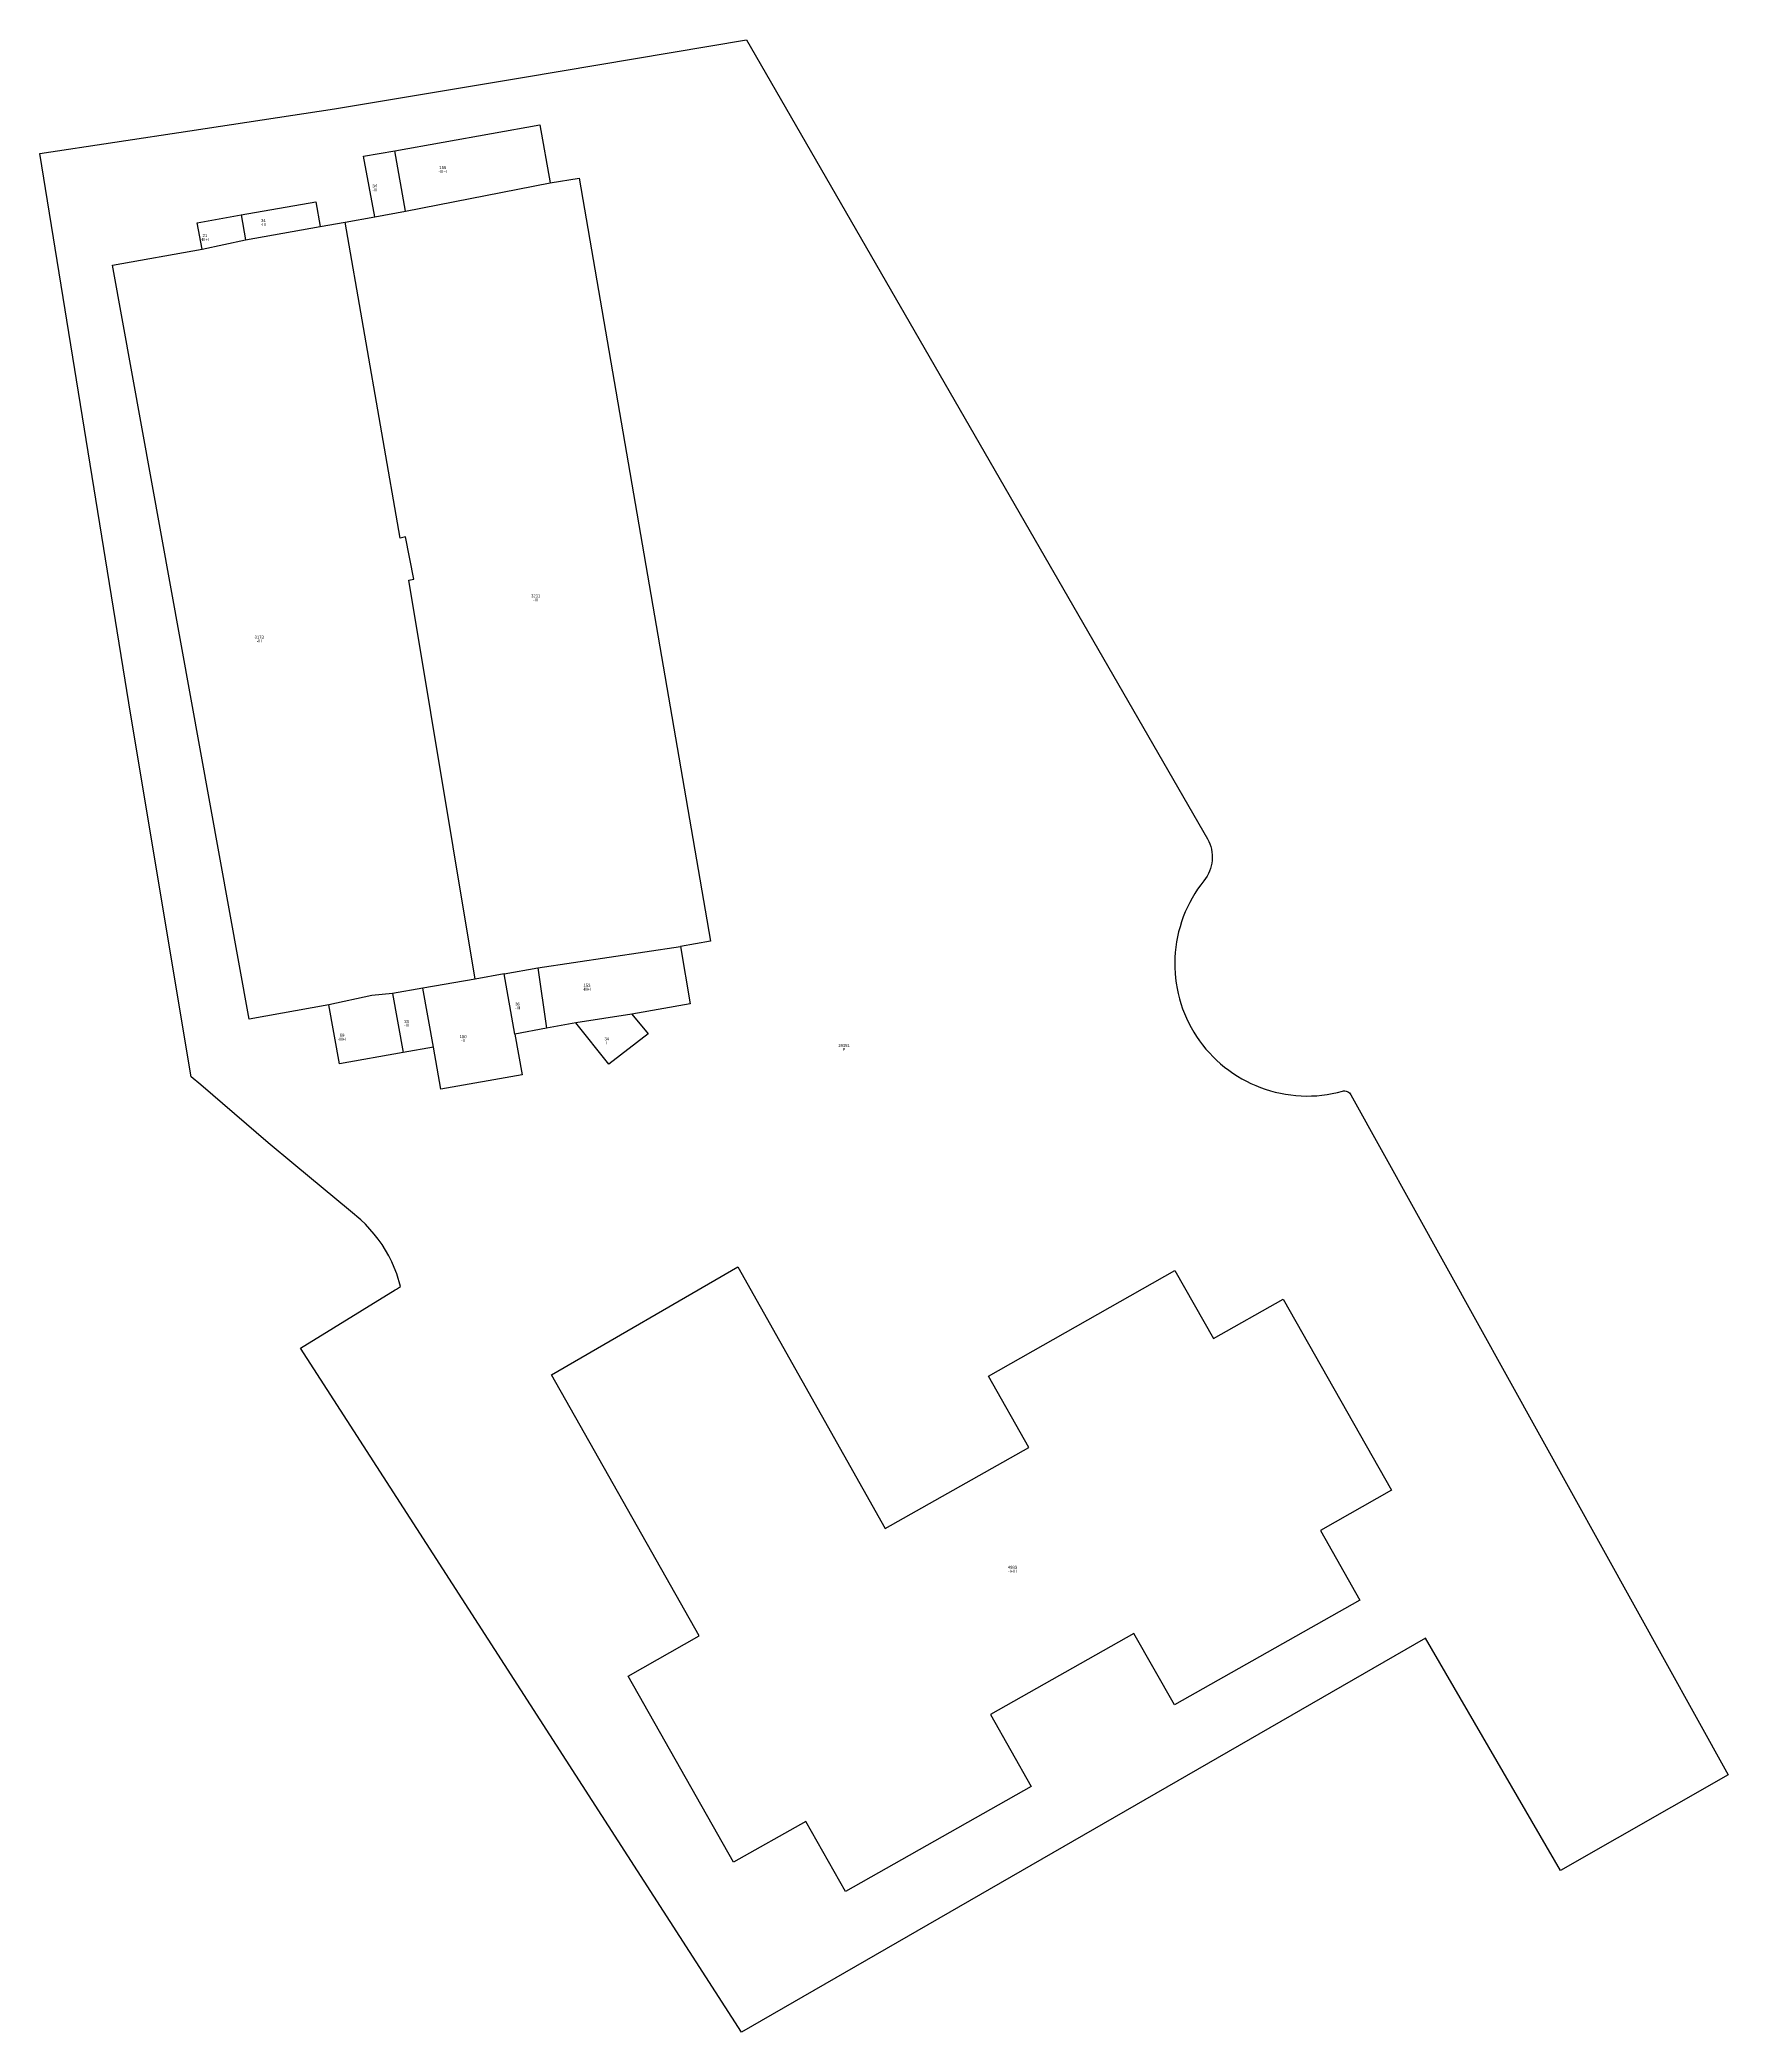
# Model space of a CAD drawing. Header units: metres. Extents: x 439162 to 439386, y 4494393 to 4494658.
import ezdxf
from ezdxf.enums import TextEntityAlignment as Align

# ---------------------------------------------------------------- set-up
doc = ezdxf.new("R2010")
doc.units = ezdxf.units.M

msp = doc.modelspace()

# ---------------------------------------------------------------- linework, layer by layer
at = {"layer": 'PG-LI'}
for p, q in [((439208.746, 4494643.353), (439228.016, 4494646.8025)), ((439228.016, 4494646.8025), (439229.386, 4494639.1025)), ((439204.576, 4494642.643), (439208.746, 4494643.353)), ((439206.086, 4494634.583), (439204.576, 4494642.643)), ((439210.186, 4494635.323), (439208.746, 4494643.353)), ((439210.186, 4494635.323), (439229.386, 4494639.1025)), ((439188.316, 4494634.863), (439198.246, 4494636.573)), ((439198.246, 4494636.573), (439198.846, 4494633.283)), ((439182.4765, 4494633.803), (439188.316, 4494634.863)), ((439183.116, 4494630.303), (439182.4765, 4494633.803)), ((439188.316, 4494634.863), (439188.916, 4494631.513)), ((439198.846, 4494633.283), (439202.146, 4494633.883)), ((439202.146, 4494633.883), (439206.086, 4494634.583)), ((439206.086, 4494634.583), (439210.186, 4494635.323)), ((439183.116, 4494630.303), (439188.916, 4494631.513)), ((439188.916, 4494631.513), (439198.846, 4494633.283)), ((439227.7555, 4494534.7225), (439246.725, 4494537.572)), ((439250.725, 4494538.262), (439246.725, 4494537.572)), ((439246.725, 4494537.572), (439248.035, 4494529.932)), ((439219.4155, 4494533.2425), (439212.4855, 4494532.0425)), ((439223.2955, 4494533.9125), (439219.4155, 4494533.2425)), ((439223.2955, 4494533.9125), (439227.7555, 4494534.7225)), ((439224.705, 4494525.9125), (439223.2955, 4494533.9125)), ((439227.7555, 4494534.7225), (439228.925, 4494526.722)), ((439212.4855, 4494532.0425), (439208.4455, 4494531.3225)), ((439208.4455, 4494531.3225), (439209.8455, 4494523.4625)), ((439213.8755, 4494524.1925), (439212.4855, 4494532.0425)), ((439201.4055, 4494521.9525), (439199.9855, 4494529.8325)), ((439240.255, 4494528.592), (439232.805, 4494527.432)), ((439248.035, 4494529.932), (439240.255, 4494528.592)), ((439228.925, 4494526.722), (439224.705, 4494525.9125)), ((439232.805, 4494527.432), (439228.925, 4494526.722)), ((439237.195, 4494521.922), (439232.805, 4494527.432)), ((439209.8455, 4494523.4625), (439201.4055, 4494521.9525)), ((439213.8755, 4494524.1925), (439209.8455, 4494523.4625)), ((439214.885, 4494518.5825), (439213.8755, 4494524.1925))]:
    msp.add_line(p, q, dxfattribs=at)
for points in [[(439229.386, 4494639.1025), (439233.246, 4494639.7125), (439250.725, 4494538.262)], [(439219.4155, 4494533.2425), (439210.626, 4494586.2825), (439211.276, 4494586.4125), (439210.176, 4494592.0225), (439209.446, 4494591.8825), (439202.146, 4494633.883)], [(439199.9855, 4494529.8325), (439189.3755, 4494527.913), (439171.2265, 4494628.1535), (439183.116, 4494630.303)], [(439208.4455, 4494531.3225), (439205.6855, 4494531.0325), (439199.9855, 4494529.8325)], [(439240.255, 4494528.592), (439242.425, 4494525.952), (439237.195, 4494521.922)], [(439224.705, 4494525.9125), (439225.675, 4494520.502), (439214.885, 4494518.5825)], [(439229.575, 4494480.592), (439254.345, 4494494.962), (439273.9245, 4494460.1915), (439293.0345, 4494470.951), (439287.6945, 4494480.4315), (439312.4545, 4494494.481), (439317.5845, 4494485.431), (439326.8745, 4494490.691), (439341.254, 4494465.2705), (439331.824, 4494459.9305), (439337.064, 4494450.6605), (439312.394, 4494436.721), (439307.004, 4494446.241), (439287.9345, 4494435.441), (439293.344, 4494425.881), (439268.664, 4494411.9115), (439263.3745, 4494421.2415), (439253.7945, 4494415.8115), (439239.7645, 4494440.562), (439249.2145, 4494445.9115), (439229.575, 4494480.592)]]:
    msp.add_lwpolyline(points, dxfattribs=at)
at = {"layer": 'PG-LP'}
msp.add_lwpolyline([(439386.0135, 4494427.41), (439363.7135, 4494414.71), (439345.784, 4494445.6105), (439254.854, 4494393.2115), (439211.665, 4494460.172), (439196.205, 4494484.1525), (439208.815, 4494491.9225), (439208.985, 4494492.0225), (439209.525, 4494492.3525), (439209.015, 4494494.0225), (439208.875, 4494494.3525), (439208.345, 4494495.6425), (439207.945, 4494496.4225), (439207.055, 4494497.9225), (439206.555, 4494498.6425), (439206.015, 4494499.3325), (439204.845, 4494500.6325), (439204.215, 4494501.2425), (439202.845, 4494502.3825), (439195.315, 4494508.6325), (439191.9155, 4494511.4525), (439182.9455, 4494519.163), (439181.6755, 4494520.253), (439173.636, 4494568.323), (439161.5565, 4494643.0035), (439181.5065, 4494646.0235), (439200.7165, 4494648.933), (439225.746, 4494653.1325), (439255.526, 4494658.1225), (439316.7915, 4494551.8805), (439316.9615, 4494551.5465), (439317.103, 4494551.209), (439317.22, 4494550.862), (439317.3125, 4494550.4985), (439317.378, 4494550.1295), (439317.4145, 4494549.765), (439317.4245, 4494549.3905), (439317.4075, 4494549.0245), (439317.363, 4494548.661), (439317.2905, 4494548.2935), (439317.1935, 4494547.9405), (439317.0675, 4494547.5875), (439316.919, 4494547.2525), (439316.742, 4494546.922), (439316.541, 4494546.6055), (439316.322, 4494546.312), (439315.891, 4494545.753), (439315.4825, 4494545.1765), (439315.1135, 4494544.611), (439314.7515, 4494544.0045), (439314.428, 4494543.4115), (439314.115, 4494542.7785), (439313.839, 4494542.1615), (439313.5765, 4494541.506), (439313.34, 4494540.8405), (439313.139, 4494540.1955), (439312.956, 4494539.5135), (439312.806, 4494538.855), (439312.682, 4494538.191), (439312.5795, 4494537.492), (439312.505, 4494536.79), (439312.46, 4494536.116), (439312.4415, 4494535.4405), (439312.4495, 4494534.7345), (439312.4855, 4494534.029), (439312.5465, 4494533.3565), (439312.6335, 4494532.6865), (439312.752, 4494531.99), (439312.898, 4494531.299), (439313.072, 4494530.6145), (439313.2635, 4494529.967), (439313.4905, 4494529.298), (439313.7325, 4494528.6675), (439314.0115, 4494528.0185), (439314.316, 4494527.3815), (439314.6305, 4494526.784), (439314.984, 4494526.1725), (439315.345, 4494525.6015), (439315.7455, 4494525.0195), (439316.15, 4494524.4785), (439316.5945, 4494523.93), (439317.0405, 4494523.4225), (439317.527, 4494522.9105), (439318.011, 4494522.439), (439318.536, 4494521.967), (439319.056, 4494521.535), (439319.6165, 4494521.1055), (439320.168, 4494520.716), (439320.7605, 4494520.3315), (439321.3415, 4494519.9865), (439321.962, 4494519.65), (439322.568, 4494519.3515), (439323.2135, 4494519.0645), (439323.841, 4494518.8145), (439324.4775, 4494518.5885), (439325.152, 4494518.379), (439325.8045, 4494518.2035), (439326.493, 4494518.0475), (439327.1575, 4494517.924), (439327.8565, 4494517.8225), (439328.528, 4494517.7515), (439329.2325, 4494517.705), (439329.908, 4494517.687), (439330.614, 4494517.6955), (439331.3195, 4494517.733), (439331.992, 4494517.795), (439332.6925, 4494517.8875), (439333.388, 4494518.0075), (439334.0785, 4494518.156), (439334.733, 4494518.3235), (439334.896, 4494518.354), (439335.063, 4494518.3575), (439335.227, 4494518.3335), (439335.3845, 4494518.2825), (439335.5315, 4494518.2065), (439335.6655, 4494518.106), (439335.7795, 4494517.986), (439335.872, 4494517.8485), (439386.0135, 4494427.41)], dxfattribs=at)

# ---------------------------------------------------------------- texts
at = {"layer": 'PG-AA'}
for s, p in [('-III+I', (439215.13, 4494640.82)), ('-III', (439206.08, 4494638.37)), ('-III', (439191.27, 4494633.79)), ('-III+I', (439183.5, 4494631.77)), ('-III', (439227.48, 4494583.87)), ('-III', (439190.72, 4494578.39)), ('-III+I', (439234.29, 4494532.09)), ('-III', (439225.06, 4494529.6)), ('-III+I', (439201.74, 4494525.46)), ('-III', (439210.31, 4494527.29)), ('-II', (439217.83, 4494525.26)), ('I', (439236.92, 4494524.97)), ('P', (439268.46, 4494524.08)), ('-I+III', (439290.86, 4494454.7))]:
    msp.add_text(s, height=0.4, dxfattribs=at).set_placement(p, align=Align.TOP_CENTER)
at = {"layer": 'PG-AS'}
for s, p in [('156', (439215.13, 4494640.82)), ('34', (439206.08, 4494638.37)), ('34', (439191.27, 4494633.79)), ('21', (439183.5, 4494631.77)), ('3231', (439227.48, 4494583.87)), ('3173', (439190.72, 4494578.39)), ('153', (439234.29, 4494532.09)), ('33', (439210.31, 4494527.29)), ('36', (439225.06, 4494529.6)), ('69', (439201.74, 4494525.46)), ('150', (439217.83, 4494525.26)), ('34', (439236.92, 4494524.97)), ('19351', (439268.46, 4494524.08)), ('4933', (439290.86, 4494454.7))]:
    msp.add_text(s, height=0.4, dxfattribs=at).set_placement(p, align=Align.BOTTOM_CENTER)

doc.saveas('drawing.dxf')
